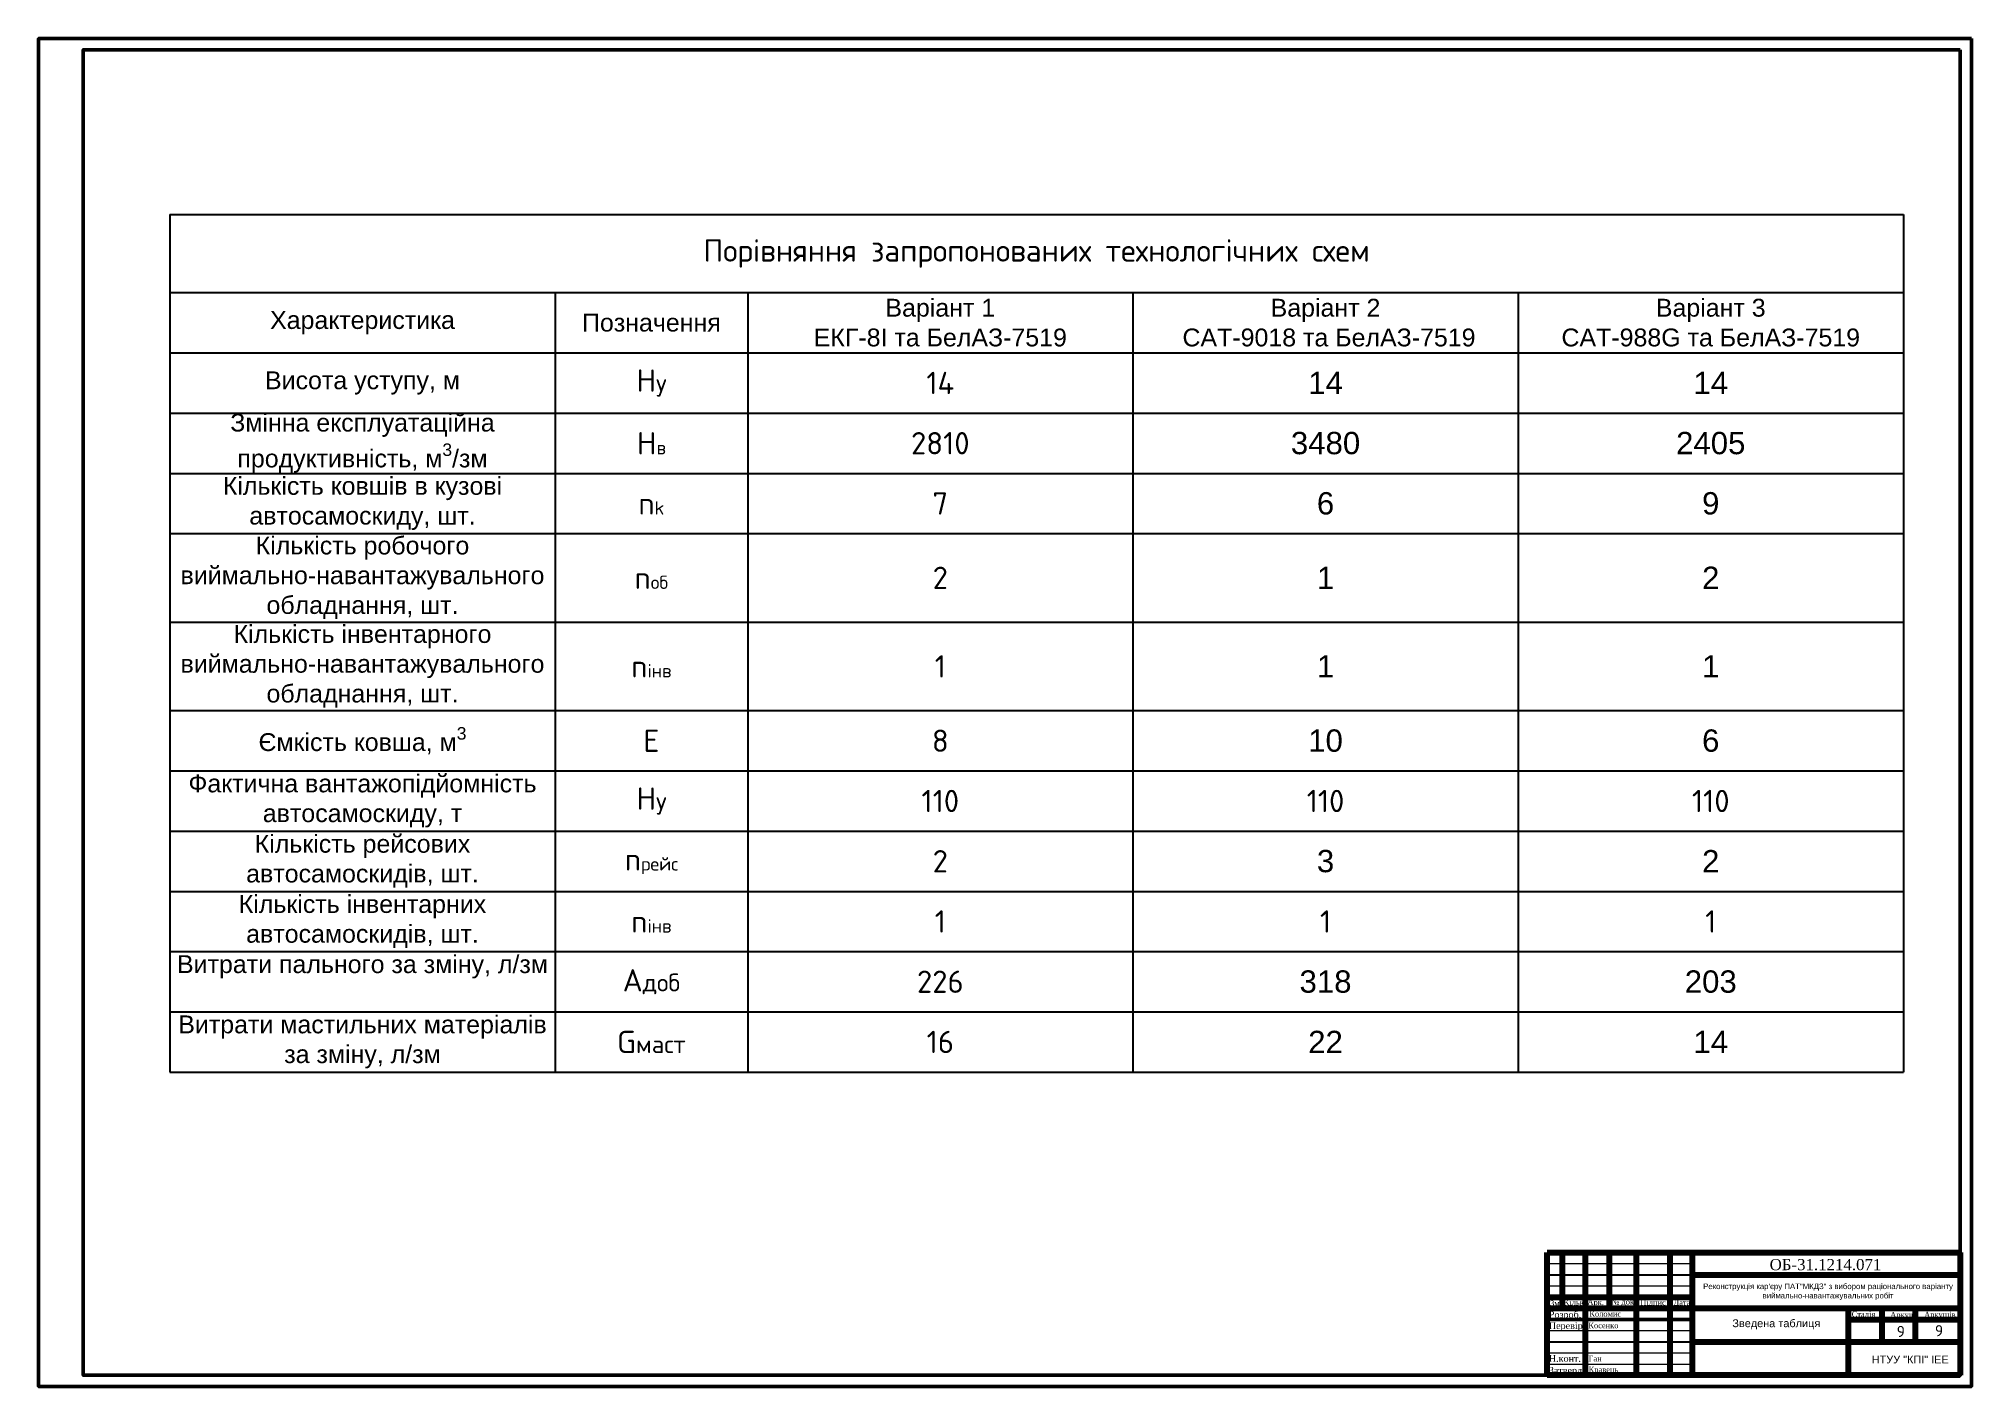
# Model space of a CAD drawing. Header units: millimetres. Extents: x 1400 to 4853, y -623 to 1865.
# Drawn here: x 3987 to 4853, y 479 to 1083 of the extents above; entities that cross this region are included whole.
import ezdxf

# ---------------------------------------------------------------- set-up
doc = ezdxf.new("R2010")
doc.units = ezdxf.units.MM
doc.layers.add('Выноски', color=112, linetype='Continuous', lineweight=20)
doc.layers.add('Рамки', color=202, linetype='Continuous', lineweight=50)
doc.styles.get("Standard").update_dxf_attribs({"font": 'isocpeur.ttf'})
doc.styles.add('times', font='times.ttf')

msp = doc.modelspace()

# ---------------------------------------------------------------- texts
at = {"attachment_point": 1}
for s, width, insert, char_height in [('\\pi0.57663;{\\f@Arial Unicode MS|b0|i0|c204|p34;Реконструкція кар\'єру ПАТ"МКДЗ" з вибором раціонального варіанту \\P\\pi27.198;виймально-навантажувальних робіт}', 112.72898, (4732.041, 524.692), 2.5), ('9', 10.845043, (4819.3367, 505.7008), 5), ('9', 10.845043, (4836.4749, 506.0506), 5), ('\\pi5.3946;{\\f@Arial Unicode MS|b0|i0|c204|p34;НТУУ "КПІ" ІЕЕ}', 44.681396, (4802.7686, 492.4079), 3.5)]:
    msp.add_mtext_dynamic_manual_height_columns(s, width=width, gutter_width=12.5, heights=[0], dxfattribs=dict(at, insert=insert, char_height=char_height))
at = {"char_height": 2.5, "attachment_point": 1, "style": 'times'}
for s, width, insert in [('Зм.', 3.773926, (4664.0298, 517.1186)), ('Кільк.', 7.769854, (4670.1524, 517.4735))]:
    msp.add_mtext_dynamic_manual_height_columns(s, width=width, gutter_width=12.5, heights=[0], dxfattribs=dict(at, insert=insert))
at = {"lineweight": 25, "insert": (4732.0276, 508.6358), "char_height": 3.5, "attachment_point": 1}
msp.add_mtext_dynamic_manual_height_columns('\\pi13.665;{\\f@Arial Unicode MS|b0|i0|c204|p34;Зведена таблиця}', width=66.108759, gutter_width=0, heights=[11.4444], dxfattribs=at)
at = {"layer": 'Выноски', "color": 0, "style": 'times'}
for s, height, p in [('ОБ-31.1214.071', 5, (4762.4079, 530.678)), ('Розроб.', 3, (4663.4598, 509.3033)), ('Коломис', 2.5, (4681.6238, 509.8523)), ('Підпис', 2.5, (4704.4595, 514.9398)), ('Дата', 2.5, (4719.3128, 514.9024)), ('Стадія', 2.5, (4799.1858, 509.7017)), ('Аркуш', 2.5, (4816.4566, 509.4416)), ('Аркушів', 2.5, (4831.6454, 509.5315)), ('Перевір.', 3, (4663.4598, 504.3033)), ('Косенко', 2.5, (4681.179, 504.6722)), ('Н.конт.', 3, (4663.4598, 489.6363)), ('Затверд.', 3, (4663.4598, 484.3033)), ('Ган', 2.5, (4681.2765, 489.8355)), ('Кравець', 2.5, (4681.3113, 484.9087))]:
    msp.add_text(s, height=height, dxfattribs=at).set_placement(p)
at = {"layer": 'Выноски', "color": 0, "char_height": 2.5, "width": 25, "attachment_point": 8, "style": 'times'}
for s, insert in [('Арк.', (4684.4768, 514.2265)), ('№ док.', (4697.0325, 514.5218))]:
    msp.add_mtext(s, dxfattribs=dict(at, insert=insert))

# ---------------------------------------------------------------- blocks, each defined once
blk = doc.blocks.new('*T148')
at = {"color": 0, "linetype": 'ByBlock', "lineweight": -2, "transparency": 16777216}
for p, q in [((0, 0), (776.75, 0)), ((0, 0), (0, -384.34)), ((776.75, 0), (776.75, -384.34)), ((0, -35), (776.75, -35)), ((172.61, -35), (172.61, -384.34)), ((258.92, -35), (258.92, -384.34)), ((431.53, -35), (431.53, -384.34)), ((604.14, -35), (604.14, -384.34)), ((0, -62), (776.75, -62)), ((0, -89), (776.75, -89)), ((0, -116), (776.75, -116)), ((0, -143), (776.75, -143)), ((0, -182.67), (776.75, -182.67)), ((0, -222.34), (776.75, -222.34)), ((0, -249.34), (776.75, -249.34)), ((0, -276.34), (776.75, -276.34)), ((0, -303.34), (776.75, -303.34)), ((0, -330.34), (776.75, -330.34)), ((0, -357.34), (776.75, -357.34)), ((0, -384.34), (776.75, -384.34))]:
    blk.add_line(p, q, dxfattribs=at)
at = {"color": 0, "transparency": 16777216, "attachment_point": 5}
for s, insert, char_height, width in [('Порівняння запропонованих технологічних схем', (388.37, -17.5), 10, 773.7479), ('{\\f@Arial Unicode MS|b0|i0|c204|p34;Характеристика}', (86.31, -48.5), 8, 169.6106), ('{\\f@Arial Unicode MS|b0|i0|c204|p34;Варіант \\f@Arial Unicode MS|b0|i0|c0|p34;1\\f@Arial Unicode MS|b0|i0|c204|p34; \\PЕКГ-8І та БелАЗ-7519}', (345.22, -48.5), 8, 169.6106), ('{\\f@Arial Unicode MS|b0|i0|c204|p34;Варіант 2 \\P \\f@Arial Unicode MS|b0|i0|c0|p34;CAT-9018\\f@Arial Unicode MS|b0|i0|c204|p34; та БелАЗ-7519}', (517.83, -48.5), 8, 169.6106), ('{\\f@Arial Unicode MS|b0|i0|c204|p34;Варіант 3 \\P\\f@Arial Unicode MS|b0|i0|c0|p34;CAT-988G\\f@Arial Unicode MS|b0|i0|c204|p34; та БелАЗ-7519}', (690.44, -48.5), 8, 169.6106), ('{\\f@Arial Unicode MS|b0|i0|c204|p34;Позначення}', (215.76, -48.5), 8, 83.3053), ('{\\f@Arial Unicode MS|b0|i0|c204|p34;Висота уступу, м}', (86.31, -75.5), 8, 169.6106), ('Н{\\H0.8x;у}', (215.76, -75.5), 10, 83.3053), ('14', (345.22, -75.5), 10, 169.6106), ('{\\f@Arial Unicode MS|b0|i0|c0|p34;14', (517.83, -75.5), 10, 169.6106), ('{\\f@Arial Unicode MS|b0|i0|c0|p34;14', (690.44, -75.5), 10, 169.6106), ('\\A1;{\\f@Arial Unicode MS|b0|i0|c204|p34;Змінна експлуатаційна продуктивність, м\\H0.7x;\\S3^ ;\\H1.4286x;/зм}', (86.31, -102.5), 8, 169.6106), ('Н{\\H0.6x;в}', (215.76, -102.5), 10, 83.3053), ('2810', (345.22, -102.5), 10, 169.6106), ('{\\f@Arial Unicode MS|b0|i0|c204|p34;3480', (517.83, -102.5), 10, 169.6106), ('{\\f@Arial Unicode MS|b0|i0|c204|p34;2405', (690.44, -102.5), 10, 169.6106), ('{\\f@Arial Unicode MS|b0|i0|c204|p34;Кількість ковшів в кузові автосамоскиду, шт.}', (86.31, -129.5), 8, 169.6106), ('n{\\H0.6x;k}', (215.76, -129.5), 10, 83.3053), ('7', (345.22, -129.5), 10, 169.6106), ('{\\f@Arial Unicode MS|b0|i0|c204|p34;6', (517.83, -129.5), 10, 169.6106), ('{\\f@Arial Unicode MS|b0|i0|c204|p34;9', (690.44, -129.5), 10, 169.6106), ('{\\f@Arial Unicode MS|b0|i0|c204|p34;Кількість робочого виймально-навантажувального обладнання, шт.}', (86.31, -162.83), 8, 169.6106), ('n{\\H0.6x;об}', (215.76, -162.83), 10, 83.3053), ('2', (345.22, -162.83), 10, 169.6106), ('{\\f@Arial Unicode MS|b0|i0|c204|p34;1', (517.83, -162.83), 10, 169.6106), ('{\\f@Arial Unicode MS|b0|i0|c204|p34;2', (690.44, -162.83), 10, 169.6106), ('{\\f@Arial Unicode MS|b0|i0|c204|p34;Кількість інвентарного виймально-навантажувального обладнання, шт.}', (86.31, -202.5), 8, 169.6106), ('1', (345.22, -202.5), 10, 169.6106), ('{\\f@Arial Unicode MS|b0|i0|c204|p34;1', (517.83, -202.5), 10, 169.6106), ('{\\f@Arial Unicode MS|b0|i0|c204|p34;1', (690.44, -202.5), 10, 169.6106), ('n{\\H0.6x;інв}', (215.76, -202.5), 10, 83.3053), ('\\A1;{\\f@Arial Unicode MS|b0|i0|c204|p34;Ємкість ковша, м\\H0.7x;\\S3^ ;}', (86.31, -235.84), 8, 169.6106), ('Е', (215.76, -235.84), 10, 83.3053), ('8', (345.22, -235.84), 10, 169.6106), ('{\\f@Arial Unicode MS|b0|i0|c0|p34;10', (517.83, -235.84), 10, 169.6106), ('{\\f@Arial Unicode MS|b0|i0|c204|p34;6', (690.44, -235.84), 10, 169.6106), ('{\\f@Arial Unicode MS|b0|i0|c204|p34;Фактична вантажопідйомність автосамоскиду, т}', (86.31, -262.84), 8, 169.6106), ('Н{\\H0.8x;у}', (215.76, -262.84), 10, 83.3053), ('110', (345.22, -262.84), 10, 169.6106), ('110', (517.83, -262.84), 10, 169.6106), ('110', (690.44, -262.84), 10, 169.6106), ('{\\f@Arial Unicode MS|b0|i0|c204|p34;Кількість рейсових автосамоскидів, шт.}', (86.31, -289.84), 8, 169.6106), ('2', (345.22, -289.84), 10, 169.6106), ('{\\f@Arial Unicode MS|b0|i0|c204|p34;3', (517.83, -289.84), 10, 169.6106), ('{\\f@Arial Unicode MS|b0|i0|c204|p34;2', (690.44, -289.84), 10, 169.6106), ('n{\\H0.6x;рейс}', (215.76, -289.84), 10, 83.3053), ('{\\f@Arial Unicode MS|b0|i0|c204|p34;Кількість інвентарних автосамоскидів, шт.}', (86.31, -316.84), 8, 169.6106), ('n{\\H0.6x;інв}', (215.76, -316.84), 10, 83.3053), ('1', (345.22, -316.84), 10, 169.6106), ('1', (517.83, -316.84), 10, 169.6106), ('1', (690.44, -316.84), 10, 169.6106), ('{\\f@Arial Unicode MS|b0|i0|c204|p34;Витрати пального за зміну, л/зм\\P              }', (86.31, -343.84), 8, 169.6106), ('А{\\H0.8x;доб}', (215.76, -343.84), 10, 83.3053), ('226', (345.22, -343.84), 10, 169.6106), ('{\\f@Arial Unicode MS|b0|i0|c204|p34;318', (517.83, -343.84), 10, 169.6106), ('{\\f@Arial Unicode MS|b0|i0|c204|p34;203', (690.44, -343.84), 10, 169.6106), ('{\\f@Arial Unicode MS|b0|i0|c204|p34;Витрати мастильних матеріалів за зміну, л/зм}', (86.31, -370.84), 8, 169.6106), ('G{\\H0.8x;маст}', (215.76, -370.84), 10, 83.3053), ('16', (345.22, -370.84), 10, 169.6106), ('{\\f@Arial Unicode MS|b0|i0|c204|p34;22', (517.83, -370.84), 10, 169.6106), ('{\\f@Arial Unicode MS|b0|i0|c204|p34;14', (690.44, -370.84), 10, 169.6106)]:
    blk.add_mtext(s, dxfattribs=dict(at, insert=insert, char_height=char_height, width=width))

# ---------------------------------------------------------------- linework, layer by layer
at = {"lineweight": 80}
for p, q in [((4662.7957, 538.6094), (4847.7957, 538.6094)), ((4690.7308, 513.6044), (4690.7308, 538.6094))]:
    msp.add_line(p, q, dxfattribs=at)
for p, q in [((4662.7957, 528.6094), (4727.7957, 528.6094)), ((4662.7957, 498.6094), (4727.7957, 498.6094))]:
    msp.add_line(p, q)
at = {"lineweight": 50}
for points in [[(4852.7957, 1082.6094), (4852.7957, 478.6094), (3986.7957, 478.6094), (3986.7957, 1082.6094)], [(4847.7957, 1077.6094), (4847.7957, 483.6094), (4006.7957, 483.6094), (4006.7957, 1077.6094)]]:
    msp.add_lwpolyline(points, close=True, dxfattribs=at)
at = {"layer": 'Рамки', "color": 0, "lineweight": 80}
for p, q in [((4662.7957, 483.6094), (4662.7957, 538.6094)), ((4669.6743, 513.6094), (4669.6743, 538.6094)), ((4679.8536, 483.6094), (4679.8536, 538.6094)), ((4702.7957, 483.6094), (4702.7957, 538.6094)), ((4717.7957, 483.6094), (4717.7957, 538.6094)), ((4727.7957, 483.6094), (4727.7957, 538.6094)), ((4847.7957, 538.6094), (4847.7957, 483.6094)), ((4727.7957, 528.6094), (4847.7957, 528.6094)), ((4662.7957, 518.6094), (4727.7957, 518.6094)), ((4662.7957, 513.6094), (4847.7957, 513.6094)), ((4797.7957, 483.6094), (4797.7957, 513.6094)), ((4812.7957, 498.6094), (4812.7957, 513.6094)), ((4827.7957, 498.6094), (4827.7957, 513.6094)), ((4797.7957, 508.6094), (4847.7957, 508.6094)), ((4727.7957, 498.6094), (4847.7957, 498.6094)), ((4847.7957, 483.6094), (4662.7957, 483.6094))]:
    msp.add_line(p, q, dxfattribs=at)
at = {"layer": 'Рамки', "color": 0, "lineweight": 20}
for p, q in [((4662.7957, 533.6094), (4727.7957, 533.6094)), ((4662.7957, 523.6094), (4727.7957, 523.6094)), ((4662.7957, 503.6094), (4727.7957, 503.6094)), ((4662.7957, 493.6094), (4727.7957, 493.6094)), ((4662.7957, 488.6094), (4727.7957, 488.6094))]:
    msp.add_line(p, q, dxfattribs=at)
at = {"layer": 'Рамки', "color": 0}
msp.add_line((4662.7957, 508.6094), (4727.7957, 508.6094), dxfattribs=at)

# ---------------------------------------------------------------- block references
msp.add_blockref('*T148', (4045.5872, 1003.7959))

msp.set_redraw_order([(e.dxf.handle, doc.entitydb.next_handle()) for e in msp.query("TEXT MTEXT ATTDEF DIMENSION ARC_DIMENSION")])  # texts and dimensions are drawn at this point

doc.saveas('drawing.dxf')
